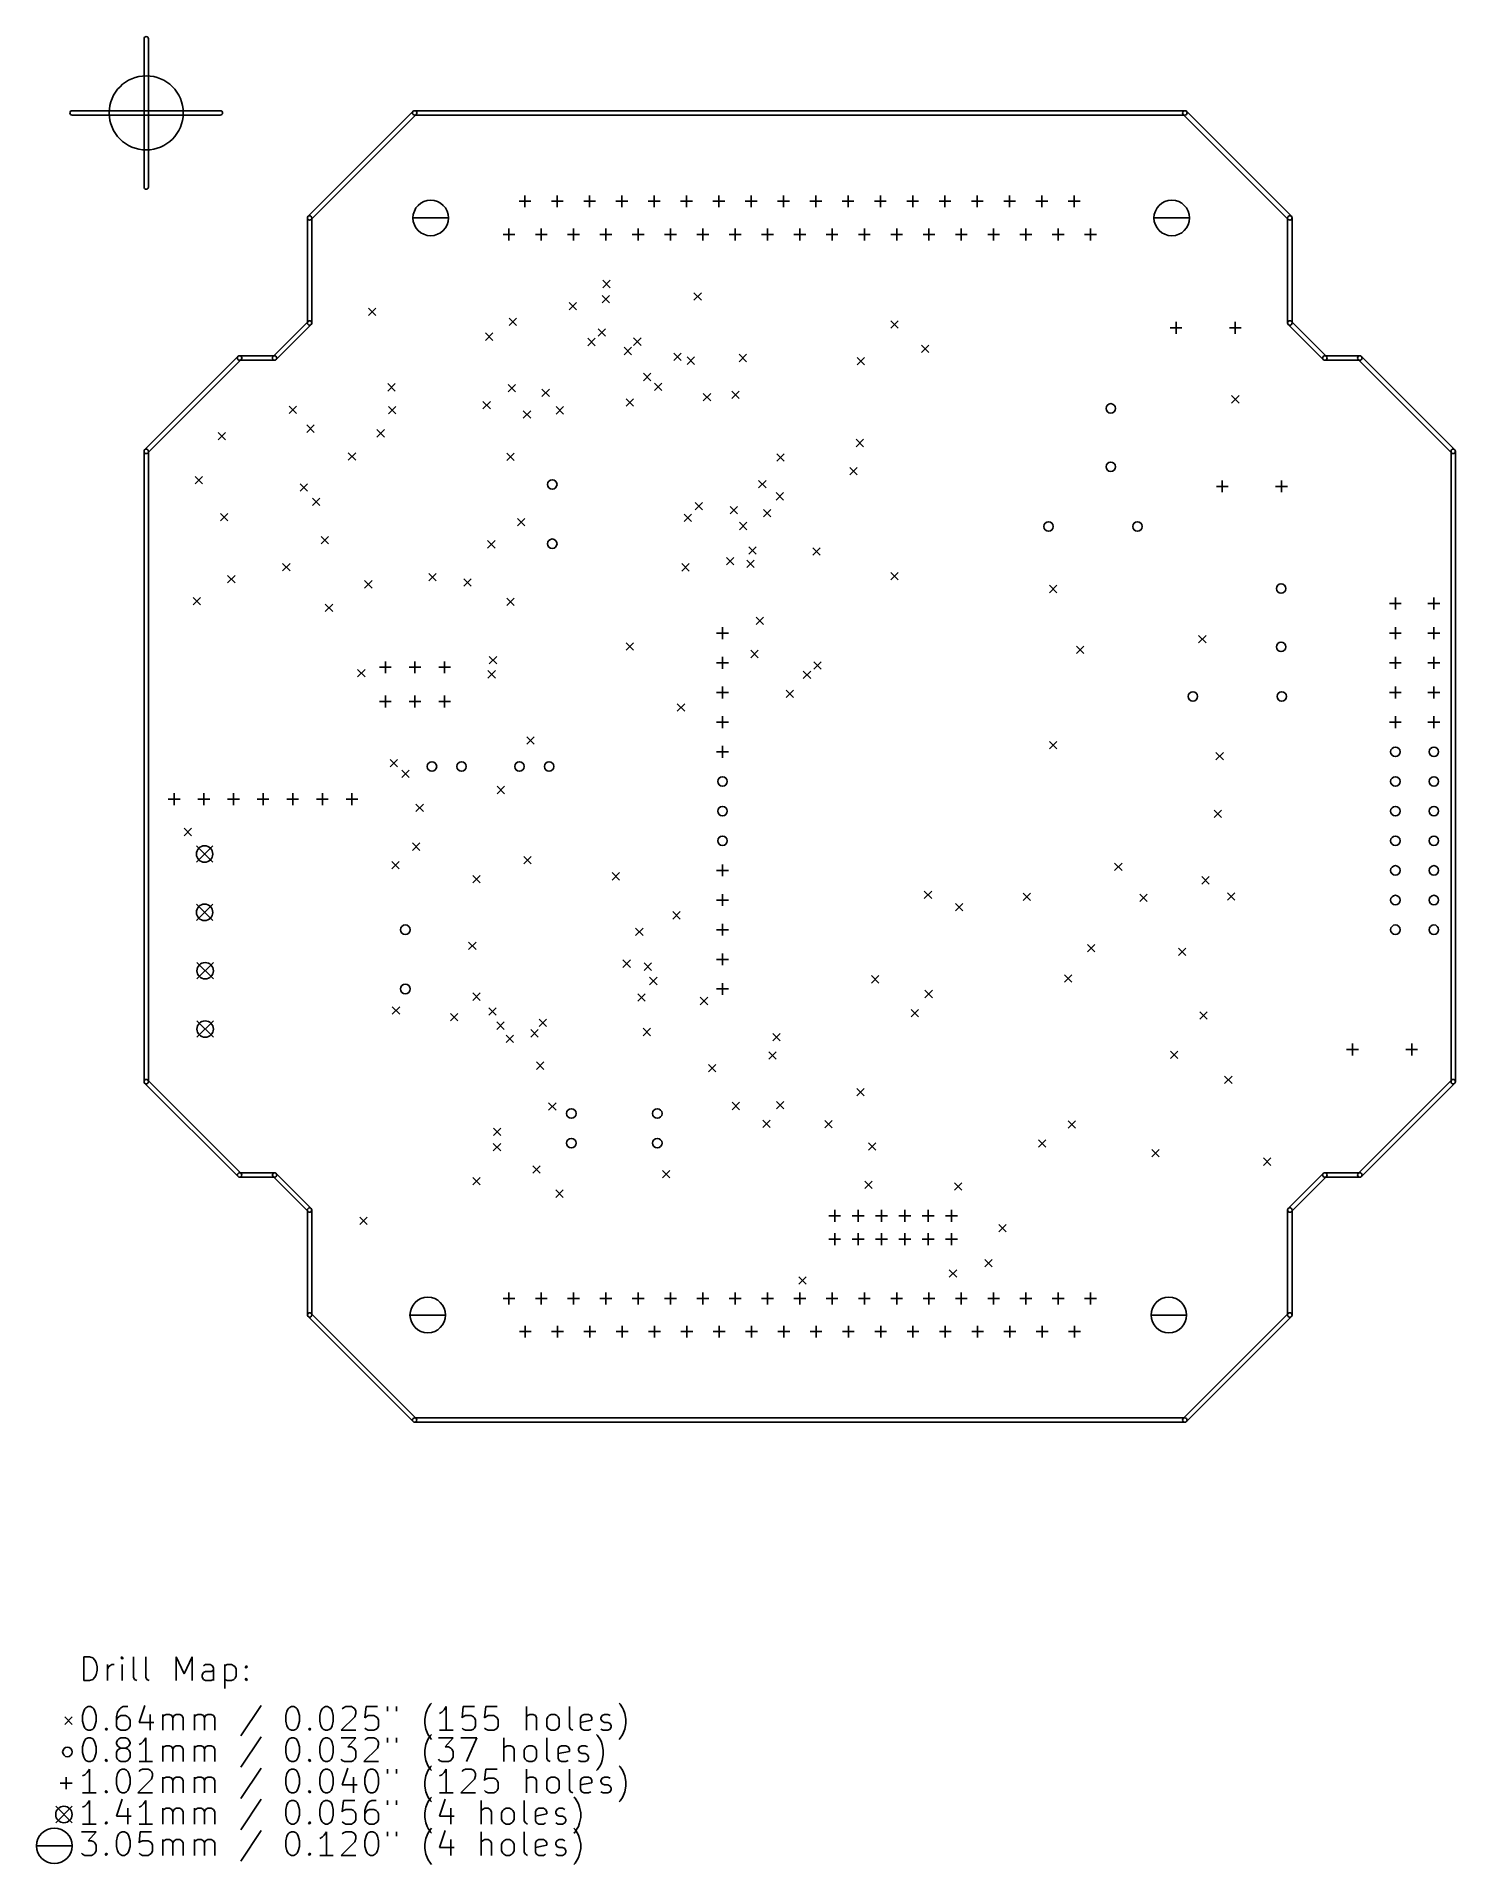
# Model space of a CAD drawing. Extents: x 30158 to 78027, y 7839 to 69497.
import ezdxf

# ---------------------------------------------------------------- set-up
doc = ezdxf.new("R2010")
doc.units = 0
doc.layers.add('BLACK', color=1, linetype='CONTINUOUS')

msp = doc.modelspace()

# ---------------------------------------------------------------- linework, layer by layer
at = {"layer": 'BLACK'}
for p, q in [((33783, 64422), (33783, 69422)), ((33933, 64422), (33933, 69422)), ((31358, 66997), (36358, 66997)), ((31358, 66847), (36358, 66847)), ((39317, 63433), (42859, 66975)), ((39423, 63327), (42965, 66869)), ((42913, 66997), (68897, 66997)), ((42913, 66847), (68897, 66847)), ((68845, 66869), (72387, 63327)), ((68951, 66975), (72493, 63433)), ((46636, 64139), (46636, 63739)), ((47726, 64139), (47726, 63739)), ((48816, 64139), (48816, 63739)), ((49906, 64139), (49906, 63739)), ((50996, 64139), (50996, 63739)), ((52086, 64139), (52086, 63739)), ((53176, 64139), (53176, 63739)), ((54266, 64139), (54266, 63739)), ((55356, 64139), (55356, 63739)), ((56446, 64139), (56446, 63739)), ((57536, 64139), (57536, 63739)), ((58626, 64139), (58626, 63739)), ((59716, 64139), (59716, 63739)), ((60806, 64139), (60806, 63739)), ((61896, 64139), (61896, 63739)), ((62986, 64139), (62986, 63739)), ((64076, 64139), (64076, 63739)), ((65166, 64139), (65166, 63739)), ((46836, 63939), (46436, 63939)), ((47926, 63939), (47526, 63939)), ((49016, 63939), (48616, 63939)), ((50106, 63939), (49706, 63939)), ((51196, 63939), (50796, 63939)), ((52286, 63939), (51886, 63939)), ((53376, 63939), (52976, 63939)), ((54466, 63939), (54066, 63939)), ((55556, 63939), (55156, 63939)), ((56646, 63939), (56246, 63939)), ((57736, 63939), (57336, 63939)), ((58826, 63939), (58426, 63939)), ((59916, 63939), (59516, 63939)), ((61006, 63939), (60606, 63939)), ((62096, 63939), (61696, 63939)), ((63186, 63939), (62786, 63939)), ((64276, 63939), (63876, 63939)), ((65366, 63939), (64966, 63939)), ((39295, 59835), (39295, 63379)), ((39445, 59835), (39445, 63379)), ((42856, 63379), (44056, 63379)), ((46096, 63019), (46096, 62619)), ((47186, 63019), (47186, 62619)), ((48276, 63019), (48276, 62619)), ((49366, 63019), (49366, 62619)), ((50456, 63019), (50456, 62619)), ((51546, 63019), (51546, 62619)), ((52636, 63019), (52636, 62619)), ((53726, 63019), (53726, 62619)), ((54816, 63019), (54816, 62619)), ((55906, 63019), (55906, 62619)), ((56996, 63019), (56996, 62619)), ((58086, 63019), (58086, 62619)), ((59176, 63019), (59176, 62619)), ((60266, 63019), (60266, 62619)), ((61356, 63019), (61356, 62619)), ((62446, 63019), (62446, 62619)), ((63536, 63019), (63536, 62619)), ((64626, 63019), (64626, 62619)), ((65716, 63019), (65716, 62619)), ((67856, 63379), (69056, 63379)), ((72366, 59835), (72366, 63379)), ((72516, 59835), (72516, 63379)), ((46296, 62819), (45896, 62819)), ((47386, 62819), (46986, 62819)), ((48476, 62819), (48076, 62819)), ((49566, 62819), (49166, 62819)), ((50656, 62819), (50256, 62819)), ((51746, 62819), (51346, 62819)), ((52836, 62819), (52436, 62819)), ((53926, 62819), (53526, 62819)), ((55016, 62819), (54616, 62819)), ((56106, 62819), (55706, 62819)), ((57196, 62819), (56796, 62819)), ((58286, 62819), (57886, 62819)), ((59376, 62819), (58976, 62819)), ((60466, 62819), (60066, 62819)), ((61556, 62819), (61156, 62819)), ((62646, 62819), (62246, 62819)), ((63736, 62819), (63336, 62819)), ((64826, 62819), (64426, 62819)), ((65916, 62819), (65516, 62819)), ((49261, 61275), (49511, 61025)), ((49511, 61275), (49261, 61025)), ((48125, 60527), (48375, 60277)), ((48375, 60527), (48125, 60277)), ((49243, 60768), (49493, 60518)), ((49493, 60768), (49243, 60518)), ((52338, 60856), (52588, 60606)), ((52588, 60856), (52338, 60606)), ((38136, 58708), (39316, 59888)), ((41352, 60335), (41602, 60085)), ((41602, 60335), (41352, 60085)), ((46097, 59995), (46347, 59745)), ((46347, 59995), (46097, 59745)), ((58975, 59906), (59225, 59656)), ((59225, 59906), (58975, 59656)), ((68600, 59870), (68600, 59470)), ((70600, 59870), (70600, 59470)), ((72494, 59888), (73674, 58708)), ((38242, 58602), (39422, 59782)), ((45303, 59498), (45553, 59248)), ((45553, 59498), (45303, 59248)), ((48759, 59320), (49009, 59070)), ((49009, 59320), (48759, 59070)), ((49103, 59636), (49353, 59386)), ((49353, 59636), (49103, 59386)), ((50302, 59330), (50552, 59080)), ((50552, 59330), (50302, 59080)), ((68800, 59670), (68400, 59670)), ((70800, 59670), (70400, 59670)), ((72388, 59782), (73568, 58602)), ((33805, 55559), (36953, 58707)), ((33911, 55453), (37059, 58601)), ((37007, 58729), (38189, 58729)), ((37007, 58579), (38189, 58579)), ((49978, 59014), (50228, 58764)), ((50228, 59014), (49978, 58764)), ((51654, 58822), (51904, 58572)), ((51904, 58822), (51654, 58572)), ((52104, 58690), (52354, 58440)), ((52354, 58690), (52104, 58440)), ((53858, 58779), (54108, 58529)), ((54108, 58779), (53858, 58529)), ((57838, 58674), (58088, 58424)), ((58088, 58674), (57838, 58424)), ((60011, 59085), (60261, 58835)), ((60261, 59085), (60011, 58835)), ((73622, 58729), (74802, 58729)), ((73622, 58579), (74802, 58579)), ((74750, 58601), (77898, 55453)), ((74856, 58707), (78004, 55559)), ((50632, 58139), (50882, 57889)), ((50882, 58139), (50632, 57889)), ((42008, 57789), (42258, 57539)), ((42258, 57789), (42008, 57539)), ((46066, 57759), (46316, 57509)), ((46316, 57759), (46066, 57509)), ((47208, 57602), (47458, 57352)), ((47458, 57602), (47208, 57352)), ((51004, 57803), (51254, 57553)), ((51254, 57803), (51004, 57553)), ((52653, 57458), (52903, 57208)), ((52903, 57458), (52653, 57208)), ((53611, 57534), (53861, 57284)), ((53861, 57534), (53611, 57284)), ((70475, 57385), (70725, 57135)), ((70725, 57385), (70475, 57135)), ((38683, 57031), (38933, 56781)), ((38933, 57031), (38683, 56781)), ((42029, 57022), (42279, 56772)), ((42279, 57022), (42029, 56772)), ((45219, 57186), (45469, 56936)), ((45469, 57186), (45219, 56936)), ((46578, 56869), (46828, 56619)), ((46828, 56869), (46578, 56619)), ((47684, 57014), (47934, 56764)), ((47934, 57014), (47684, 56764)), ((50045, 57282), (50295, 57032)), ((50295, 57282), (50045, 57032)), ((36282, 56143), (36532, 55893)), ((36532, 56143), (36282, 55893)), ((39275, 56395), (39525, 56145)), ((39525, 56395), (39275, 56145)), ((41642, 56238), (41892, 55988)), ((41892, 56238), (41642, 55988)), ((33783, 34245), (33783, 55505)), ((33933, 34245), (33933, 55505)), ((57810, 55912), (58060, 55662)), ((58060, 55912), (57810, 55662)), ((77877, 34245), (77877, 55505)), ((78027, 34245), (78027, 55505)), ((40675, 55456), (40925, 55206)), ((40925, 55456), (40675, 55206)), ((46025, 55445), (46275, 55195)), ((46275, 55445), (46025, 55195)), ((55132, 55419), (55382, 55169)), ((55382, 55419), (55132, 55169)), ((57594, 54958), (57844, 54708)), ((57844, 54958), (57594, 54708)), ((35505, 54662), (35755, 54412)), ((35755, 54662), (35505, 54412)), ((39050, 54408), (39300, 54158)), ((39300, 54408), (39050, 54158)), ((54518, 54523), (54768, 54273)), ((54768, 54523), (54518, 54273)), ((70361, 54324), (69961, 54324)), ((70161, 54524), (70161, 54124)), ((72361, 54324), (71961, 54324)), ((72161, 54524), (72161, 54124)), ((39468, 53929), (39718, 53679)), ((39718, 53929), (39468, 53679)), ((52375, 53785), (52625, 53535)), ((52625, 53785), (52375, 53535)), ((53556, 53648), (53806, 53398)), ((53806, 53648), (53556, 53398)), ((55111, 54114), (55361, 53864)), ((55361, 54114), (55111, 53864)), ((36366, 53413), (36616, 53163)), ((36616, 53413), (36366, 53163)), ((46380, 53245), (46630, 52995)), ((46630, 53245), (46380, 52995)), ((52003, 53387), (52253, 53137)), ((52253, 53387), (52003, 53137)), ((53874, 53112), (54124, 52862)), ((54124, 53112), (53874, 52862)), ((54678, 53543), (54928, 53293)), ((54928, 53543), (54678, 53293)), ((39763, 52631), (40013, 52381)), ((40013, 52631), (39763, 52381)), ((45375, 52495), (45625, 52245)), ((45625, 52495), (45375, 52245)), ((53435, 51927), (53685, 51677)), ((53685, 51927), (53435, 51677)), ((54118, 51833), (54368, 51583)), ((54368, 51833), (54118, 51583)), ((54184, 52289), (54434, 52039)), ((54434, 52289), (54184, 52039)), ((56347, 52249), (56597, 51999)), ((56597, 52249), (56347, 51999)), ((36604, 51318), (36854, 51068)), ((36854, 51318), (36604, 51068)), ((38459, 51723), (38709, 51473)), ((38709, 51723), (38459, 51473)), ((43392, 51385), (43642, 51135)), ((43642, 51385), (43392, 51135)), ((44570, 51203), (44820, 50953)), ((44820, 51203), (44570, 50953)), ((51927, 51719), (52177, 51469)), ((52177, 51719), (51927, 51469)), ((58975, 51421), (59225, 51171)), ((59225, 51421), (58975, 51171)), ((35443, 50579), (35693, 50329)), ((35693, 50579), (35443, 50329)), ((41225, 51145), (41475, 50895)), ((41475, 51145), (41225, 50895)), ((64332, 50988), (64582, 50738)), ((64582, 50988), (64332, 50738)), ((76000, 50570), (76000, 50170)), ((77300, 50570), (77300, 50170)), ((39899, 50351), (40149, 50101)), ((40149, 50351), (39899, 50101)), ((46025, 50558), (46275, 50308)), ((46275, 50558), (46025, 50308)), ((76200, 50370), (75800, 50370)), ((77500, 50370), (77100, 50370)), ((53500, 49370), (53100, 49370)), ((53300, 49570), (53300, 49170)), ((54434, 49911), (54684, 49661)), ((54684, 49911), (54434, 49661)), ((76200, 49370), (75800, 49370)), ((76000, 49570), (76000, 49170)), ((77500, 49370), (77100, 49370)), ((77300, 49570), (77300, 49170)), ((50045, 49049), (50295, 48799)), ((50295, 49049), (50045, 48799)), ((54255, 48794), (54505, 48544)), ((54505, 48794), (54255, 48544)), ((65238, 48936), (65488, 48686)), ((65488, 48936), (65238, 48686)), ((69363, 49296), (69613, 49046)), ((69613, 49296), (69363, 49046)), ((40989, 48149), (41239, 47899)), ((41239, 48149), (40989, 47899)), ((42125, 48220), (41725, 48220)), ((41925, 48420), (41925, 48020)), ((43125, 48220), (42725, 48220)), ((42925, 48420), (42925, 48020)), ((44125, 48220), (43725, 48220)), ((43925, 48420), (43925, 48020)), ((45388, 48108), (45638, 47858)), ((45638, 48108), (45388, 47858)), ((45433, 48590), (45683, 48340)), ((45683, 48590), (45433, 48340)), ((53500, 48370), (53100, 48370)), ((53300, 48570), (53300, 48170)), ((56383, 48410), (56633, 48160)), ((56633, 48410), (56383, 48160)), ((76200, 48370), (75800, 48370)), ((76000, 48570), (76000, 48170)), ((77500, 48370), (77100, 48370)), ((77300, 48570), (77300, 48170)), ((53300, 47570), (53300, 47170)), ((56025, 48091), (56275, 47841)), ((56275, 48091), (56025, 47841)), ((76000, 47570), (76000, 47170)), ((77300, 47570), (77300, 47170)), ((42125, 47070), (41725, 47070)), ((41925, 47270), (41925, 46870)), ((43125, 47070), (42725, 47070)), ((42925, 47270), (42925, 46870)), ((44125, 47070), (43725, 47070)), ((43925, 47270), (43925, 46870)), ((51775, 46994), (52025, 46744)), ((52025, 46994), (51775, 46744)), ((53500, 47370), (53100, 47370)), ((55448, 47455), (55698, 47205)), ((55698, 47455), (55448, 47205)), ((76200, 47370), (75800, 47370)), ((77500, 47370), (77100, 47370)), ((53500, 46370), (53100, 46370)), ((53300, 46570), (53300, 46170)), ((76200, 46370), (75800, 46370)), ((76000, 46570), (76000, 46170)), ((77500, 46370), (77100, 46370)), ((77300, 46570), (77300, 46170)), ((46693, 45874), (46943, 45624)), ((46943, 45874), (46693, 45624)), ((64332, 45720), (64582, 45470)), ((64582, 45720), (64332, 45470)), ((42084, 45108), (42334, 44858)), ((42334, 45108), (42084, 44858)), ((53500, 45370), (53100, 45370)), ((53300, 45570), (53300, 45170)), ((69948, 45348), (70198, 45098)), ((70198, 45348), (69948, 45098)), ((42476, 44756), (42726, 44506)), ((42726, 44756), (42476, 44506)), ((34800, 43970), (34800, 43570)), ((35800, 43970), (35800, 43570)), ((36800, 43970), (36800, 43570)), ((37800, 43970), (37800, 43570)), ((38800, 43970), (38800, 43570)), ((39800, 43970), (39800, 43570)), ((40800, 43970), (40800, 43570)), ((45694, 44207), (45944, 43957)), ((45944, 44207), (45694, 43957)), ((35000, 43770), (34600, 43770)), ((36000, 43770), (35600, 43770)), ((37000, 43770), (36600, 43770)), ((38000, 43770), (37600, 43770)), ((39000, 43770), (38600, 43770)), ((40000, 43770), (39600, 43770)), ((41000, 43770), (40600, 43770)), ((42957, 43608), (43207, 43358)), ((43207, 43608), (42957, 43358)), ((69885, 43405), (70135, 43155)), ((70135, 43405), (69885, 43155)), ((35135, 42790), (35385, 42540)), ((35385, 42790), (35135, 42540)), ((35550, 42199), (36104, 41645)), ((36104, 42199), (35550, 41645)), ((42842, 42295), (43092, 42045)), ((43092, 42295), (42842, 42045)), ((42146, 41674), (42396, 41424)), ((42396, 41674), (42146, 41424)), ((46592, 41844), (46842, 41594)), ((46842, 41844), (46592, 41594)), ((53500, 41370), (53100, 41370)), ((53300, 41570), (53300, 41170)), ((66529, 41614), (66779, 41364)), ((66779, 41614), (66529, 41364)), ((44875, 41195), (45125, 40945)), ((45125, 41195), (44875, 40945)), ((49575, 41295), (49825, 41045)), ((49825, 41295), (49575, 41045)), ((69467, 41161), (69717, 40911)), ((69717, 41161), (69467, 40911)), ((35550, 40231), (36104, 39677)), ((36104, 40231), (35550, 39677)), ((53500, 40370), (53100, 40370)), ((53300, 40570), (53300, 40170)), ((60108, 40668), (60358, 40418)), ((60358, 40668), (60108, 40418)), ((61158, 40255), (61408, 40005)), ((61408, 40255), (61158, 40005)), ((63446, 40603), (63696, 40353)), ((63696, 40603), (63446, 40353)), ((67375, 40571), (67625, 40321)), ((67625, 40571), (67375, 40321)), ((70339, 40614), (70589, 40364)), ((70589, 40614), (70339, 40364)), ((51623, 39980), (51873, 39730)), ((51873, 39980), (51623, 39730)), ((53300, 39570), (53300, 39170)), ((44736, 38954), (44986, 38704)), ((44986, 38954), (44736, 38704)), ((50369, 39420), (50619, 39170)), ((50619, 39420), (50369, 39170)), ((53500, 39370), (53100, 39370)), ((65613, 38870), (65863, 38620)), ((65863, 38870), (65613, 38620)), ((35569, 38262), (36123, 37708)), ((36123, 38262), (35569, 37708)), ((49941, 38348), (50191, 38098)), ((50191, 38348), (49941, 38098)), ((50652, 38247), (50902, 37997)), ((50902, 38247), (50652, 37997)), ((53500, 38370), (53100, 38370)), ((53300, 38570), (53300, 38170)), ((68686, 38744), (68936, 38494)), ((68936, 38744), (68686, 38494)), ((50842, 37764), (51092, 37514)), ((51092, 37764), (50842, 37514)), ((58325, 37820), (58575, 37570)), ((58575, 37820), (58325, 37570)), ((64838, 37847), (65088, 37597)), ((65088, 37847), (64838, 37597)), ((44872, 37235), (45122, 36985)), ((45122, 37235), (44872, 36985)), ((50440, 37204), (50690, 36954)), ((50690, 37204), (50440, 36954)), ((52550, 37090), (52800, 36840)), ((52800, 37090), (52550, 36840)), ((53500, 37370), (53100, 37370)), ((53300, 37570), (53300, 37170)), ((60131, 37326), (60381, 37076)), ((60381, 37326), (60131, 37076)), ((42159, 36772), (42409, 36522)), ((42409, 36772), (42159, 36522)), ((44125, 36545), (44375, 36295)), ((44375, 36545), (44125, 36295)), ((45414, 36736), (45664, 36486)), ((45664, 36736), (45414, 36486)), ((59662, 36681), (59912, 36431)), ((59912, 36681), (59662, 36431)), ((69404, 36600), (69654, 36350)), ((69654, 36600), (69404, 36350)), ((35569, 36294), (36123, 35740)), ((36123, 36294), (35569, 35740)), ((45685, 36257), (45935, 36007)), ((45935, 36257), (45685, 36007)), ((46001, 35815), (46251, 35565)), ((46251, 35815), (46001, 35565)), ((46835, 36000), (47085, 35750)), ((47085, 36000), (46835, 35750)), ((47114, 36356), (47364, 36106)), ((47364, 36356), (47114, 36106)), ((50625, 36045), (50875, 35795)), ((50875, 36045), (50625, 35795)), ((54997, 35870), (55247, 35620)), ((55247, 35870), (54997, 35620)), ((54864, 35249), (55114, 34999)), ((55114, 35249), (54864, 34999)), ((68413, 35270), (68663, 35020)), ((68663, 35270), (68413, 35020)), ((74751, 35327), (74351, 35327)), ((74551, 35527), (74551, 35127)), ((76751, 35327), (76351, 35327)), ((76551, 35527), (76551, 35127)), ((47025, 34908), (47275, 34658)), ((47275, 34908), (47025, 34658)), ((52826, 34823), (53076, 34573)), ((53076, 34823), (52826, 34573)), ((36955, 31042), (33805, 34192)), ((37061, 31148), (33911, 34298)), ((57829, 34014), (58079, 33764)), ((58079, 34014), (57829, 33764)), ((70240, 34433), (70490, 34183)), ((70490, 34433), (70240, 34183)), ((77898, 34298), (74750, 31150)), ((78004, 34192), (74856, 31044)), ((47434, 33529), (47684, 33279)), ((47684, 33529), (47434, 33279)), ((53625, 33547), (53875, 33297)), ((53875, 33547), (53625, 33297)), ((55124, 33575), (55374, 33325)), ((55374, 33575), (55124, 33325)), ((45570, 32679), (45820, 32429)), ((45820, 32679), (45570, 32429)), ((54660, 32942), (54910, 32692)), ((54910, 32942), (54660, 32692)), ((56747, 32932), (56997, 32682)), ((56997, 32932), (56747, 32682)), ((64961, 32921), (65211, 32671)), ((65211, 32921), (64961, 32671)), ((45568, 32155), (45818, 31905)), ((45818, 32155), (45568, 31905)), ((58220, 32183), (58470, 31933)), ((58470, 32183), (58220, 31933)), ((63961, 32279), (64211, 32029)), ((64211, 32279), (63961, 32029)), ((67782, 31959), (68032, 31709)), ((68032, 31959), (67782, 31709)), ((71548, 31671), (71798, 31421)), ((71798, 31671), (71548, 31421)), ((37008, 31170), (38188, 31170)), ((37008, 31020), (38188, 31020)), ((39316, 29862), (38136, 31042)), ((39422, 29968), (38242, 31148)), ((44875, 31011), (45125, 30761)), ((45125, 31011), (44875, 30761)), ((46896, 31406), (47146, 31156)), ((47146, 31406), (46896, 31156)), ((51270, 31250), (51520, 31000)), ((51520, 31250), (51270, 31000)), ((58100, 30887), (58350, 30637)), ((58350, 30887), (58100, 30637)), ((61122, 30831), (61372, 30581)), ((61372, 30831), (61122, 30581)), ((73568, 31149), (72388, 29969)), ((73674, 31043), (72494, 29863)), ((73622, 31171), (74802, 31171)), ((73622, 31021), (74802, 31021)), ((47678, 30590), (47928, 30340)), ((47928, 30590), (47678, 30340)), ((39295, 26372), (39295, 29914)), ((39445, 26372), (39445, 29914)), ((41059, 29670), (41309, 29420)), ((41309, 29670), (41059, 29420)), ((57286, 29718), (56886, 29718)), ((57086, 29918), (57086, 29518)), ((58074, 29718), (57674, 29718)), ((57874, 29918), (57874, 29518)), ((58861, 29718), (58461, 29718)), ((58661, 29918), (58661, 29518)), ((59649, 29718), (59249, 29718)), ((59449, 29918), (59449, 29518)), ((60436, 29718), (60036, 29718)), ((60236, 29918), (60236, 29518)), ((61224, 29718), (60824, 29718)), ((61024, 29918), (61024, 29518)), ((72366, 26371), (72366, 29915)), ((72516, 26371), (72516, 29915)), ((57086, 29130), (57086, 28730)), ((57874, 29130), (57874, 28730)), ((58661, 29130), (58661, 28730)), ((59449, 29130), (59449, 28730)), ((60236, 29130), (60236, 28730)), ((61024, 29130), (61024, 28730)), ((62624, 29426), (62874, 29176)), ((62874, 29426), (62624, 29176)), ((57286, 28930), (56886, 28930)), ((58074, 28930), (57674, 28930)), ((58861, 28930), (58461, 28930)), ((59649, 28930), (59249, 28930)), ((60436, 28930), (60036, 28930)), ((61224, 28930), (60824, 28930)), ((60952, 27894), (61202, 27644)), ((61202, 27894), (60952, 27644)), ((62153, 28247), (62403, 27997)), ((62403, 28247), (62153, 27997)), ((46096, 27131), (46096, 26731)), ((47186, 27131), (47186, 26731)), ((48276, 27131), (48276, 26731)), ((49366, 27131), (49366, 26731)), ((50456, 27131), (50456, 26731)), ((51546, 27131), (51546, 26731)), ((52636, 27131), (52636, 26731)), ((53726, 27131), (53726, 26731)), ((54816, 27131), (54816, 26731)), ((55875, 27658), (56125, 27408)), ((56125, 27658), (55875, 27408)), ((55906, 27131), (55906, 26731)), ((56996, 27131), (56996, 26731)), ((58086, 27131), (58086, 26731)), ((59176, 27131), (59176, 26731)), ((60266, 27131), (60266, 26731)), ((61356, 27131), (61356, 26731)), ((62446, 27131), (62446, 26731)), ((63536, 27131), (63536, 26731)), ((64626, 27131), (64626, 26731)), ((65716, 27131), (65716, 26731)), ((46296, 26931), (45896, 26931)), ((47386, 26931), (46986, 26931)), ((48476, 26931), (48076, 26931)), ((49566, 26931), (49166, 26931)), ((50656, 26931), (50256, 26931)), ((51746, 26931), (51346, 26931)), ((52836, 26931), (52436, 26931)), ((53926, 26931), (53526, 26931)), ((55016, 26931), (54616, 26931)), ((56106, 26931), (55706, 26931)), ((57196, 26931), (56796, 26931)), ((58286, 26931), (57886, 26931)), ((59376, 26931), (58976, 26931)), ((60466, 26931), (60066, 26931)), ((61556, 26931), (61156, 26931)), ((62646, 26931), (62246, 26931)), ((63736, 26931), (63336, 26931)), ((64826, 26931), (64426, 26931)), ((65916, 26931), (65516, 26931)), ((42859, 22776), (39317, 26318)), ((42965, 22882), (39423, 26424)), ((42756, 26371), (43956, 26371)), ((46646, 26011), (46646, 25611)), ((47736, 26011), (47736, 25611)), ((48826, 26011), (48826, 25611)), ((49916, 26011), (49916, 25611)), ((51006, 26011), (51006, 25611)), ((52096, 26011), (52096, 25611)), ((53186, 26011), (53186, 25611)), ((54276, 26011), (54276, 25611)), ((55366, 26011), (55366, 25611)), ((56456, 26011), (56456, 25611)), ((57546, 26011), (57546, 25611)), ((58636, 26011), (58636, 25611)), ((59726, 26011), (59726, 25611)), ((60816, 26011), (60816, 25611)), ((61906, 26011), (61906, 25611)), ((62996, 26011), (62996, 25611)), ((64086, 26011), (64086, 25611)), ((65176, 26011), (65176, 25611)), ((67756, 26371), (68956, 26371)), ((72387, 26424), (68845, 22882)), ((72493, 26318), (68951, 22776)), ((46846, 25811), (46446, 25811)), ((47936, 25811), (47536, 25811)), ((49026, 25811), (48626, 25811)), ((50116, 25811), (49716, 25811)), ((51206, 25811), (50806, 25811)), ((52296, 25811), (51896, 25811)), ((53386, 25811), (52986, 25811)), ((54476, 25811), (54076, 25811)), ((55566, 25811), (55166, 25811)), ((56656, 25811), (56256, 25811)), ((57746, 25811), (57346, 25811)), ((58836, 25811), (58436, 25811)), ((59926, 25811), (59526, 25811)), ((61016, 25811), (60616, 25811)), ((62106, 25811), (61706, 25811)), ((63196, 25811), (62796, 25811)), ((64286, 25811), (63886, 25811)), ((65376, 25811), (64976, 25811)), ((42913, 22903), (68897, 22903)), ((42913, 22753), (68897, 22753)), ((31748, 14044), (31748, 14844)), ((31748, 14844), (31939, 14844)), ((31939, 14844), (32053, 14806)), ((32053, 14806), (32129, 14730)), ((33043, 14844), (33005, 14806)), ((33005, 14806), (33043, 14768)), ((33082, 14806), (33043, 14844)), ((33043, 14844), (33043, 14768)), ((33043, 14768), (33082, 14806)), ((33424, 14158), (33424, 14844)), ((33843, 14158), (33843, 14844)), ((34872, 14044), (34872, 14844)), ((34872, 14844), (35139, 14273)), ((35139, 14273), (35406, 14844)), ((35406, 14844), (35406, 14044)), ((32129, 14730), (32168, 14654)), ((32168, 14235), (32129, 14158)), ((32168, 14654), (32206, 14501)), ((32206, 14387), (32168, 14235)), ((32206, 14501), (32206, 14387)), ((32548, 14044), (32548, 14578)), ((32548, 14425), (32587, 14501)), ((32587, 14501), (32625, 14539)), ((32625, 14539), (32701, 14578)), ((32701, 14578), (32777, 14578)), ((33043, 14044), (33043, 14578)), ((35748, 14235), (35786, 14311)), ((35748, 14158), (35748, 14235)), ((35863, 14578), (35786, 14539)), ((35786, 14311), (35863, 14349)), ((36015, 14578), (35863, 14578)), ((35863, 14349), (36053, 14349)), ((36091, 14539), (36015, 14578)), ((36053, 14349), (36129, 14387)), ((36129, 14463), (36091, 14539)), ((36129, 14044), (36129, 14463)), ((36510, 14578), (36510, 13778)), ((36510, 14539), (36587, 14578)), ((36587, 14578), (36739, 14578)), ((36739, 14578), (36815, 14539)), ((36815, 14539), (36853, 14501)), ((36853, 14501), (36891, 14425)), ((36891, 14197), (36853, 14120)), ((36891, 14425), (36891, 14197)), ((37196, 14501), (37234, 14539)), ((37234, 14463), (37196, 14501)), ((37234, 14539), (37273, 14501)), ((37234, 14539), (37234, 14463)), ((37273, 14501), (37234, 14463)), ((31939, 14044), (31748, 14044)), ((32053, 14082), (31939, 14044)), ((32129, 14158), (32053, 14082)), ((33463, 14082), (33424, 14158)), ((33539, 14044), (33463, 14082)), ((33882, 14082), (33843, 14158)), ((33958, 14044), (33882, 14082)), ((35786, 14082), (35748, 14158)), ((35863, 14044), (35786, 14082)), ((36053, 14044), (35863, 14044)), ((36129, 14082), (36053, 14044)), ((36587, 14044), (36510, 14082)), ((36739, 14044), (36587, 14044)), ((36815, 14082), (36739, 14044)), ((36853, 14120), (36815, 14082)), ((37196, 14082), (37234, 14120)), ((37234, 14044), (37196, 14082)), ((37234, 14120), (37273, 14082)), ((37234, 14120), (37234, 14044)), ((37273, 14082), (37234, 14044)), ((31710, 12859), (31748, 13012)), ((31748, 13012), (31787, 13088)), ((31787, 13088), (31825, 13126)), ((31825, 13126), (31901, 13164)), ((31901, 13164), (31977, 13164)), ((31977, 13164), (32053, 13126)), ((32053, 13126), (32091, 13088)), ((32091, 13088), (32129, 13012)), ((32129, 13012), (32168, 12859)), ((32891, 12974), (32853, 12821)), ((32968, 13088), (32891, 12974)), ((33006, 13126), (32968, 13088)), ((33082, 13164), (33006, 13126)), ((33234, 13164), (33082, 13164)), ((33806, 13202), (33615, 12631)), ((37731, 13202), (37045, 12174)), ((38569, 12859), (38607, 13012)), ((38607, 13012), (38646, 13088)), ((38646, 13088), (38684, 13126)), ((38684, 13126), (38760, 13164)), ((38760, 13164), (38836, 13164)), ((38836, 13164), (38912, 13126)), ((38912, 13126), (38950, 13088)), ((38950, 13088), (38988, 13012)), ((38988, 13012), (39027, 12859)), ((39712, 12859), (39750, 13012)), ((39750, 13012), (39789, 13088)), ((39789, 13088), (39827, 13126)), ((39827, 13126), (39903, 13164)), ((39903, 13164), (39979, 13164)), ((39979, 13164), (40055, 13126)), ((40055, 13126), (40093, 13088)), ((40093, 13088), (40131, 13012)), ((40131, 13012), (40170, 12859)), ((40474, 13088), (40512, 13126)), ((40512, 13126), (40589, 13164)), ((40589, 13164), (40779, 13164)), ((40779, 13164), (40855, 13126)), ((40855, 13126), (40893, 13088)), ((40893, 13088), (40932, 13012)), ((40932, 13012), (40932, 12936)), ((41274, 13164), (41236, 12783)), ((41655, 13164), (41274, 13164)), ((41998, 13164), (41998, 13012)), ((42303, 13164), (42303, 13012)), ((43295, 12936), (43333, 13050)), ((43333, 13050), (43371, 13126)), ((43371, 13126), (43447, 13240)), ((43447, 13240), (43485, 13278)), ((43828, 12974), (43751, 12936)), ((43904, 13050), (43828, 12974)), ((43980, 13164), (43904, 13050)), ((43980, 12364), (43980, 13164)), ((44551, 13164), (44513, 12783)), ((44932, 13164), (44551, 13164)), ((45313, 13164), (45275, 12783)), ((45694, 13164), (45313, 13164)), ((46685, 12364), (46685, 13164)), ((48133, 12478), (48133, 13164)), ((49848, 13240), (49810, 13278)), ((49925, 13126), (49848, 13240)), ((49963, 13050), (49925, 13126)), ((50001, 12936), (49963, 13050)), ((31108, 12813), (31358, 12563)), ((31358, 12813), (31108, 12563)), ((31710, 12669), (31710, 12859)), ((31748, 12517), (31710, 12669)), ((31787, 12440), (31748, 12517)), ((31825, 12402), (31787, 12440)), ((31901, 12364), (31825, 12402)), ((31977, 12364), (31901, 12364)), ((32053, 12402), (31977, 12364)), ((32091, 12440), (32053, 12402)), ((32129, 12517), (32091, 12440)), ((32168, 12669), (32129, 12517)), ((32168, 12859), (32168, 12669)), ((32472, 12402), (32510, 12440)), ((32510, 12364), (32472, 12402)), ((32510, 12440), (32549, 12402)), ((32510, 12440), (32510, 12364)), ((32549, 12402), (32510, 12364)), ((32853, 12821), (32853, 12517)), ((32891, 12783), (32853, 12707)), ((32853, 12517), (32891, 12440)), ((32930, 12821), (32891, 12783)), ((32891, 12440), (32930, 12402)), ((33006, 12859), (32930, 12821)), ((32930, 12402), (33006, 12364)), ((33158, 12859), (33006, 12859)), ((33006, 12364), (33158, 12364)), ((33234, 12821), (33158, 12859)), ((33158, 12364), (33234, 12402)), ((33272, 12783), (33234, 12821)), ((33234, 12402), (33272, 12440)), ((33311, 12707), (33272, 12783)), ((33272, 12440), (33311, 12517)), ((33311, 12517), (33311, 12707)), ((33615, 12631), (34111, 12631)), ((33996, 12898), (33996, 12364)), ((34415, 12364), (34415, 12898)), ((34415, 12821), (34454, 12859)), ((34454, 12859), (34530, 12898)), ((34530, 12898), (34644, 12898)), ((34644, 12898), (34720, 12859)), ((34720, 12859), (34758, 12783)), ((34758, 12783), (34796, 12859)), ((34758, 12783), (34758, 12364)), ((34796, 12859), (34873, 12898)), ((34873, 12898), (34987, 12898)), ((34987, 12898), (35063, 12859)), ((35063, 12859), (35101, 12783)), ((35101, 12783), (35101, 12364)), ((35482, 12364), (35482, 12898)), ((35482, 12821), (35521, 12859)), ((35521, 12859), (35597, 12898)), ((35597, 12898), (35711, 12898)), ((35711, 12898), (35787, 12859)), ((35787, 12859), (35825, 12783)), ((35825, 12783), (35863, 12859)), ((35825, 12783), (35825, 12364)), ((35863, 12859), (35940, 12898)), ((35940, 12898), (36054, 12898)), ((36054, 12898), (36130, 12859)), ((36130, 12859), (36168, 12783)), ((36168, 12783), (36168, 12364)), ((38569, 12669), (38569, 12859)), ((38607, 12517), (38569, 12669)), ((38646, 12440), (38607, 12517)), ((38684, 12402), (38646, 12440)), ((38760, 12364), (38684, 12402)), ((38836, 12364), (38760, 12364)), ((38912, 12402), (38836, 12364)), ((38950, 12440), (38912, 12402)), ((38988, 12517), (38950, 12440)), ((39027, 12669), (38988, 12517)), ((39027, 12859), (39027, 12669)), ((39331, 12402), (39369, 12440)), ((39369, 12364), (39331, 12402)), ((39369, 12440), (39408, 12402)), ((39369, 12440), (39369, 12364)), ((39408, 12402), (39369, 12364)), ((39712, 12669), (39712, 12859)), ((39750, 12517), (39712, 12669)), ((39789, 12440), (39750, 12517)), ((39827, 12402), (39789, 12440)), ((39903, 12364), (39827, 12402)), ((39979, 12364), (39903, 12364)), ((40055, 12402), (39979, 12364)), ((40093, 12440), (40055, 12402)), ((40131, 12517), (40093, 12440)), ((40170, 12669), (40131, 12517)), ((40170, 12859), (40170, 12669)), ((40893, 12821), (40436, 12364)), ((40436, 12364), (40932, 12364)), ((40932, 12936), (40893, 12821)), ((41236, 12783), (41274, 12821)), ((41274, 12402), (41236, 12440)), ((41274, 12821), (41351, 12859)), ((41351, 12364), (41274, 12402)), ((41351, 12859), (41541, 12859)), ((41541, 12364), (41351, 12364)), ((41541, 12859), (41617, 12821)), ((41617, 12402), (41541, 12364)), ((41617, 12821), (41655, 12783)), ((41655, 12440), (41617, 12402)), ((41655, 12783), (41694, 12707)), ((41694, 12517), (41655, 12440)), ((41694, 12707), (41694, 12517)), ((43256, 12745), (43295, 12936)), ((43256, 12593), (43256, 12745)), ((43295, 12402), (43256, 12593)), ((43333, 12288), (43295, 12402)), ((44209, 12364), (43751, 12364)), ((44513, 12783), (44551, 12821)), ((44551, 12402), (44513, 12440)), ((44551, 12821), (44628, 12859)), ((44628, 12364), (44551, 12402)), ((44628, 12859), (44818, 12859)), ((44818, 12364), (44628, 12364)), ((44818, 12859), (44894, 12821)), ((44894, 12402), (44818, 12364)), ((44894, 12821), (44932, 12783)), ((44932, 12440), (44894, 12402)), ((44932, 12783), (44971, 12707)), ((44971, 12517), (44932, 12440)), ((44971, 12707), (44971, 12517)), ((45275, 12783), (45313, 12821)), ((45313, 12402), (45275, 12440)), ((45313, 12821), (45390, 12859)), ((45390, 12364), (45313, 12402)), ((45390, 12859), (45580, 12859)), ((45580, 12364), (45390, 12364)), ((45580, 12859), (45656, 12821)), ((45656, 12402), (45580, 12364)), ((45656, 12821), (45694, 12783)), ((45694, 12440), (45656, 12402)), ((45694, 12783), (45733, 12707)), ((45733, 12517), (45694, 12440)), ((45733, 12707), (45733, 12517)), ((46724, 12859), (46685, 12821)), ((46800, 12898), (46724, 12859)), ((46914, 12898), (46800, 12898)), ((46990, 12859), (46914, 12898)), ((47028, 12783), (46990, 12859)), ((47028, 12364), (47028, 12783)), ((47371, 12745), (47409, 12821)), ((47371, 12517), (47371, 12745)), ((47409, 12440), (47371, 12517)), ((47409, 12821), (47448, 12859)), ((47448, 12402), (47409, 12440)), ((47448, 12859), (47524, 12898)), ((47524, 12364), (47448, 12402)), ((47524, 12898), (47638, 12898)), ((47638, 12364), (47524, 12364)), ((47638, 12898), (47714, 12859)), ((47714, 12402), (47638, 12364)), ((47714, 12859), (47752, 12821)), ((47752, 12440), (47714, 12402)), ((47752, 12821), (47790, 12745)), ((47790, 12517), (47752, 12440)), ((47790, 12745), (47790, 12517)), ((48172, 12402), (48133, 12478)), ((48248, 12364), (48172, 12402)), ((48514, 12783), (48552, 12859)), ((48514, 12478), (48514, 12783)), ((48895, 12707), (48514, 12631)), ((48552, 12402), (48514, 12478)), ((48552, 12859), (48629, 12898)), ((48629, 12364), (48552, 12402)), ((48629, 12898), (48781, 12898)), ((48781, 12364), (48629, 12364)), ((48781, 12898), (48857, 12859)), ((48857, 12402), (48781, 12364)), ((48857, 12859), (48895, 12783)), ((48895, 12783), (48895, 12707)), ((49200, 12783), (49238, 12859)), ((49200, 12745), (49200, 12783)), ((49238, 12669), (49200, 12745)), ((49200, 12402), (49277, 12364)), ((49238, 12859), (49315, 12898)), ((49315, 12631), (49238, 12669)), ((49277, 12364), (49429, 12364)), ((49315, 12898), (49429, 12898)), ((49429, 12631), (49315, 12631)), ((49429, 12898), (49505, 12859)), ((49505, 12593), (49429, 12631)), ((49429, 12364), (49505, 12402)), ((49543, 12517), (49505, 12593)), ((49505, 12402), (49543, 12478)), ((49543, 12478), (49543, 12517)), ((49963, 12288), (50001, 12402)), ((50039, 12745), (50001, 12936)), ((50001, 12402), (50039, 12593)), ((50039, 12593), (50039, 12745)), ((31710, 11804), (31748, 11957)), ((31710, 11614), (31710, 11804)), ((31748, 11957), (31787, 12033)), ((31787, 12033), (31825, 12071)), ((31825, 12071), (31901, 12109)), ((31901, 12109), (31977, 12109)), ((31977, 12109), (32053, 12071)), ((32053, 12071), (32091, 12033)), ((32091, 12033), (32129, 11957)), ((32129, 11957), (32168, 11804)), ((32168, 11804), (32168, 11614)), ((32853, 11957), (32891, 12033)), ((32853, 11919), (32853, 11957)), ((32891, 11843), (32853, 11919)), ((32891, 12033), (32930, 12071)), ((32930, 11804), (32891, 11843)), ((32930, 11728), (32891, 11690)), ((32930, 12071), (33006, 12109)), ((33006, 11766), (32930, 11804)), ((33006, 11766), (32930, 11728)), ((33006, 12109), (33158, 12109)), ((33158, 11766), (33006, 11766)), ((33158, 12109), (33234, 12071)), ((33234, 11804), (33158, 11766)), ((33234, 11728), (33158, 11766)), ((33234, 12071), (33272, 12033)), ((33272, 11843), (33234, 11804)), ((33272, 11690), (33234, 11728)), ((33272, 12033), (33311, 11957)), ((33311, 11919), (33272, 11843)), ((33311, 11957), (33311, 11919)), ((33692, 11919), (33615, 11881)), ((33768, 11995), (33692, 11919)), ((33844, 12109), (33768, 11995)), ((33844, 11309), (33844, 12109)), ((34415, 11309), (34415, 11843)), ((34415, 11766), (34454, 11804)), ((34454, 11804), (34530, 11843)), ((34530, 11843), (34644, 11843)), ((34644, 11843), (34720, 11804)), ((34720, 11804), (34758, 11728)), ((34758, 11728), (34796, 11804)), ((34758, 11728), (34758, 11309)), ((34796, 11804), (34873, 11843)), ((34873, 11843), (34987, 11843)), ((34987, 11843), (35063, 11804)), ((35063, 11804), (35101, 11728)), ((35101, 11728), (35101, 11309)), ((35482, 11309), (35482, 11843)), ((35482, 11766), (35521, 11804)), ((35521, 11804), (35597, 11843)), ((35597, 11843), (35711, 11843)), ((35711, 11843), (35787, 11804)), ((35787, 11804), (35825, 11728)), ((35825, 11728), (35863, 11804)), ((35825, 11728), (35825, 11309)), ((35863, 11804), (35940, 11843)), ((35940, 11843), (36054, 11843)), ((36054, 11843), (36130, 11804)), ((36130, 11804), (36168, 11728)), ((36168, 11728), (36168, 11309)), ((37731, 12147), (37045, 11119)), ((38569, 11804), (38607, 11957)), ((38569, 11614), (38569, 11804)), ((38607, 11957), (38646, 12033)), ((38646, 12033), (38684, 12071)), ((38684, 12071), (38760, 12109)), ((38760, 12109), (38836, 12109)), ((38836, 12109), (38912, 12071)), ((38912, 12071), (38950, 12033)), ((38950, 12033), (38988, 11957)), ((38988, 11957), (39027, 11804)), ((39027, 11804), (39027, 11614)), ((39712, 11804), (39750, 11957)), ((39712, 11614), (39712, 11804)), ((39750, 11957), (39789, 12033)), ((39789, 12033), (39827, 12071)), ((39827, 12071), (39903, 12109)), ((39903, 12109), (39979, 12109)), ((39979, 12109), (40055, 12071)), ((40055, 12071), (40093, 12033)), ((40093, 12033), (40131, 11957)), ((40131, 11957), (40170, 11804)), ((40170, 11804), (40170, 11614)), ((40436, 12109), (40932, 12109)), ((40932, 12109), (40665, 11804)), ((40665, 11804), (40779, 11804)), ((40779, 11804), (40855, 11766)), ((40855, 11766), (40893, 11728)), ((40893, 11728), (40932, 11652)), ((41655, 11766), (41198, 11309)), ((41236, 12033), (41274, 12071)), ((41274, 12071), (41351, 12109)), ((41351, 12109), (41541, 12109)), ((41541, 12109), (41617, 12071)), ((41617, 12071), (41655, 12033)), ((41655, 12033), (41694, 11957)), ((41694, 11881), (41655, 11766)), ((41694, 11957), (41694, 11881)), ((41998, 12109), (41998, 11957)), ((42303, 12109), (42303, 11957)), ((43256, 11690), (43295, 11881)), ((43295, 11881), (43333, 11995)), ((43371, 12212), (43333, 12288)), ((43333, 11995), (43371, 12071)), ((43447, 12098), (43371, 12212)), ((43371, 12071), (43447, 12185)), ((43447, 12185), (43485, 12223)), ((43485, 12059), (43447, 12098)), ((43713, 12109), (44209, 12109)), ((44209, 12109), (43942, 11804)), ((43942, 11804), (44056, 11804)), ((44056, 11804), (44132, 11766)), ((44132, 11766), (44170, 11728)), ((44170, 11728), (44209, 11652)), ((44475, 12109), (45009, 12109)), ((45009, 12109), (44666, 11309)), ((45923, 11309), (45923, 12109)), ((45962, 11804), (45923, 11766)), ((46038, 11843), (45962, 11804)), ((46152, 11843), (46038, 11843)), ((46228, 11804), (46152, 11843)), ((46266, 11728), (46228, 11804)), ((46266, 11309), (46266, 11728)), ((46609, 11690), (46647, 11766)), ((46647, 11766), (46686, 11804)), ((46686, 11804), (46762, 11843)), ((46762, 11843), (46876, 11843)), ((46876, 11843), (46952, 11804)), ((46952, 11804), (46990, 11766)), ((46990, 11766), (47028, 11690)), ((47371, 11423), (47371, 12109)), ((47752, 11728), (47790, 11804)), ((47752, 11423), (47752, 11728)), ((47790, 11804), (47867, 11843)), ((47867, 11843), (48019, 11843)), ((48019, 11843), (48095, 11804)), ((48095, 11804), (48133, 11728)), ((48133, 11728), (48133, 11652)), ((48438, 11728), (48476, 11804)), ((48438, 11690), (48438, 11728)), ((48476, 11804), (48553, 11843)), ((48553, 11843), (48667, 11843)), ((48667, 11843), (48743, 11804)), ((49086, 12185), (49048, 12223)), ((49163, 12071), (49086, 12185)), ((49201, 11995), (49163, 12071)), ((49239, 11881), (49201, 11995)), ((49277, 11690), (49239, 11881)), ((49810, 12059), (49848, 12098)), ((49848, 12098), (49925, 12212)), ((49925, 12212), (49963, 12288)), ((31748, 11462), (31710, 11614)), ((31787, 11385), (31748, 11462)), ((31825, 11347), (31787, 11385)), ((31901, 11309), (31825, 11347)), ((31977, 11309), (31901, 11309)), ((32053, 11347), (31977, 11309)), ((32091, 11385), (32053, 11347)), ((32129, 11462), (32091, 11385)), ((32168, 11614), (32129, 11462)), ((32472, 11347), (32510, 11385)), ((32510, 11309), (32472, 11347)), ((32510, 11385), (32549, 11347)), ((32510, 11385), (32510, 11309)), ((32549, 11347), (32510, 11309)), ((32891, 11690), (32853, 11614)), ((32853, 11614), (32853, 11462)), ((32853, 11462), (32891, 11385)), ((32891, 11385), (32930, 11347)), ((32930, 11347), (33006, 11309)), ((33006, 11309), (33158, 11309)), ((33158, 11309), (33234, 11347)), ((33234, 11347), (33272, 11385)), ((33311, 11614), (33272, 11690)), ((33272, 11385), (33311, 11462)), ((33311, 11462), (33311, 11614)), ((34073, 11309), (33615, 11309)), ((38607, 11462), (38569, 11614)), ((38646, 11385), (38607, 11462)), ((38684, 11347), (38646, 11385)), ((38760, 11309), (38684, 11347)), ((38836, 11309), (38760, 11309)), ((38912, 11347), (38836, 11309)), ((38950, 11385), (38912, 11347)), ((38988, 11462), (38950, 11385)), ((39027, 11614), (38988, 11462)), ((39331, 11347), (39369, 11385)), ((39369, 11309), (39331, 11347)), ((39369, 11385), (39408, 11347)), ((39369, 11385), (39369, 11309)), ((39408, 11347), (39369, 11309)), ((39750, 11462), (39712, 11614)), ((39789, 11385), (39750, 11462)), ((39827, 11347), (39789, 11385)), ((39903, 11309), (39827, 11347)), ((39979, 11309), (39903, 11309)), ((40055, 11347), (39979, 11309)), ((40093, 11385), (40055, 11347)), ((40131, 11462), (40093, 11385)), ((40170, 11614), (40131, 11462)), ((40474, 11347), (40436, 11385)), ((40551, 11309), (40474, 11347)), ((40779, 11309), (40551, 11309)), ((40855, 11347), (40779, 11309)), ((40893, 11385), (40855, 11347)), ((40932, 11462), (40893, 11385)), ((40932, 11652), (40932, 11462)), ((41198, 11309), (41694, 11309)), ((43256, 11538), (43256, 11690)), ((43295, 11347), (43256, 11538)), ((43333, 11233), (43295, 11347)), ((43371, 11157), (43333, 11233)), ((43447, 11043), (43371, 11157)), ((43371, 11016), (43447, 11130)), ((43447, 11130), (43485, 11168)), ((43751, 11347), (43713, 11385)), ((43828, 11309), (43751, 11347)), ((44056, 11309), (43828, 11309)), ((44132, 11347), (44056, 11309)), ((44170, 11385), (44132, 11347)), ((44209, 11462), (44170, 11385)), ((44209, 11652), (44209, 11462)), ((46609, 11462), (46609, 11690)), ((46647, 11385), (46609, 11462)), ((46686, 11347), (46647, 11385)), ((46762, 11309), (46686, 11347)), ((46876, 11309), (46762, 11309)), ((46952, 11347), (46876, 11309)), ((46990, 11385), (46952, 11347)), ((47028, 11462), (46990, 11385)), ((47028, 11690), (47028, 11462)), ((47410, 11347), (47371, 11423)), ((47486, 11309), (47410, 11347)), ((48133, 11652), (47752, 11576)), ((47790, 11347), (47752, 11423)), ((47867, 11309), (47790, 11347)), ((48019, 11309), (47867, 11309)), ((48095, 11347), (48019, 11309)), ((48476, 11614), (48438, 11690)), ((48438, 11347), (48515, 11309)), ((48553, 11576), (48476, 11614)), ((48515, 11309), (48667, 11309)), ((48667, 11576), (48553, 11576)), ((48743, 11538), (48667, 11576)), ((48667, 11309), (48743, 11347)), ((48781, 11462), (48743, 11538)), ((48743, 11347), (48781, 11423)), ((48781, 11423), (48781, 11462)), ((49086, 11043), (49163, 11157)), ((49163, 11157), (49201, 11233)), ((49201, 11233), (49239, 11347)), ((49239, 11347), (49277, 11538)), ((49277, 11538), (49277, 11690)), ((49848, 11130), (49810, 11168)), ((49925, 11016), (49848, 11130)), ((31358, 10578), (30958, 10578)), ((31158, 10778), (31158, 10378)), ((31787, 10864), (31710, 10826)), ((31863, 10940), (31787, 10864)), ((31939, 11054), (31863, 10940)), ((31939, 10254), (31939, 11054)), ((32853, 10749), (32891, 10902)), ((32853, 10559), (32853, 10749)), ((32891, 10407), (32853, 10559)), ((32891, 10902), (32930, 10978)), ((32930, 10978), (32968, 11016)), ((32968, 11016), (33044, 11054)), ((33044, 11054), (33120, 11054)), ((33120, 11054), (33196, 11016)), ((33196, 11016), (33234, 10978)), ((33234, 10978), (33272, 10902)), ((33272, 10902), (33311, 10749)), ((33311, 10559), (33272, 10407)), ((33311, 10749), (33311, 10559)), ((34034, 10711), (33577, 10254)), ((33615, 10978), (33653, 11016)), ((33653, 11016), (33730, 11054)), ((33730, 11054), (33920, 11054)), ((33920, 11054), (33996, 11016)), ((33996, 11016), (34034, 10978)), ((34034, 10978), (34073, 10902)), ((34073, 10826), (34034, 10711)), ((34073, 10902), (34073, 10826)), ((34415, 10254), (34415, 10788)), ((34415, 10711), (34454, 10749)), ((34454, 10749), (34530, 10788)), ((34530, 10788), (34644, 10788)), ((34644, 10788), (34720, 10749)), ((34720, 10749), (34758, 10673)), ((34758, 10673), (34796, 10749)), ((34758, 10673), (34758, 10254)), ((34796, 10749), (34873, 10788)), ((34873, 10788), (34987, 10788)), ((34987, 10788), (35063, 10749)), ((35063, 10749), (35101, 10673)), ((35101, 10673), (35101, 10254)), ((35482, 10254), (35482, 10788)), ((35482, 10711), (35521, 10749)), ((35521, 10749), (35597, 10788)), ((35597, 10788), (35711, 10788)), ((35711, 10788), (35787, 10749)), ((35787, 10749), (35825, 10673)), ((35825, 10673), (35863, 10749)), ((35825, 10673), (35825, 10254)), ((35863, 10749), (35940, 10788)), ((35940, 10788), (36054, 10788)), ((36054, 10788), (36130, 10749)), ((36130, 10749), (36168, 10673)), ((36168, 10673), (36168, 10254)), ((37731, 11092), (37045, 10064)), ((38569, 10749), (38607, 10902)), ((38569, 10559), (38569, 10749)), ((38607, 10407), (38569, 10559)), ((38607, 10902), (38646, 10978)), ((38646, 10978), (38684, 11016)), ((38684, 11016), (38760, 11054)), ((38760, 11054), (38836, 11054)), ((38836, 11054), (38912, 11016)), ((38912, 11016), (38950, 10978)), ((38950, 10978), (38988, 10902)), ((38988, 10902), (39027, 10749)), ((39027, 10559), (38988, 10407)), ((39027, 10749), (39027, 10559)), ((39712, 10749), (39750, 10902)), ((39712, 10559), (39712, 10749)), ((39750, 10407), (39712, 10559)), ((39750, 10902), (39789, 10978)), ((39789, 10978), (39827, 11016)), ((39827, 11016), (39903, 11054)), ((39903, 11054), (39979, 11054)), ((39979, 11054), (40055, 11016)), ((40055, 11016), (40093, 10978)), ((40093, 10978), (40131, 10902)), ((40131, 10902), (40170, 10749)), ((40170, 10559), (40131, 10407)), ((40170, 10749), (40170, 10559)), ((40665, 11092), (40474, 10521)), ((40474, 10521), (40970, 10521)), ((40855, 10788), (40855, 10254)), ((41236, 10749), (41274, 10902)), ((41236, 10559), (41236, 10749)), ((41274, 10407), (41236, 10559)), ((41274, 10902), (41313, 10978)), ((41313, 10978), (41351, 11016)), ((41351, 11016), (41427, 11054)), ((41427, 11054), (41503, 11054)), ((41503, 11054), (41579, 11016)), ((41579, 11016), (41617, 10978)), ((41617, 10978), (41655, 10902)), ((41655, 10902), (41694, 10749)), ((41694, 10559), (41655, 10407)), ((41694, 10749), (41694, 10559)), ((41998, 11054), (41998, 10902)), ((42303, 11054), (42303, 10902)), ((43256, 10635), (43295, 10826)), ((43256, 10483), (43256, 10635)), ((43295, 10292), (43256, 10483)), ((43295, 10826), (43333, 10940)), ((43333, 10940), (43371, 11016)), ((43485, 11004), (43447, 11043)), ((43828, 10864), (43751, 10826)), ((43904, 10940), (43828, 10864)), ((43980, 11054), (43904, 10940)), ((43980, 10254), (43980, 11054)), ((44932, 10711), (44475, 10254)), ((44513, 10978), (44551, 11016)), ((44551, 11016), (44628, 11054)), ((44628, 11054), (44818, 11054)), ((44818, 11054), (44894, 11016)), ((44894, 11016), (44932, 10978)), ((44932, 10978), (44971, 10902)), ((44971, 10826), (44932, 10711)), ((44971, 10902), (44971, 10826)), ((45313, 11054), (45275, 10673)), ((45275, 10673), (45313, 10711)), ((45694, 11054), (45313, 11054)), ((45313, 10711), (45390, 10749)), ((45390, 10749), (45580, 10749)), ((45580, 10749), (45656, 10711)), ((45656, 10711), (45694, 10673)), ((45694, 10673), (45733, 10597)), ((45733, 10597), (45733, 10407)), ((46685, 10254), (46685, 11054)), ((46724, 10749), (46685, 10711)), ((46800, 10788), (46724, 10749)), ((46914, 10788), (46800, 10788)), ((46990, 10749), (46914, 10788)), ((47028, 10673), (46990, 10749)), ((47028, 10254), (47028, 10673)), ((47371, 10635), (47409, 10711)), ((47371, 10407), (47371, 10635)), ((47409, 10711), (47448, 10749)), ((47448, 10749), (47524, 10788)), ((47524, 10788), (47638, 10788)), ((47638, 10788), (47714, 10749)), ((47714, 10749), (47752, 10711)), ((47752, 10711), (47790, 10635)), ((47790, 10635), (47790, 10407)), ((48133, 10368), (48133, 11054)), ((48514, 10673), (48552, 10749)), ((48514, 10368), (48514, 10673)), ((48895, 10597), (48514, 10521)), ((48552, 10749), (48629, 10788)), ((48629, 10788), (48781, 10788)), ((48781, 10788), (48857, 10749)), ((48857, 10749), (48895, 10673)), ((48895, 10673), (48895, 10597)), ((49048, 11004), (49086, 11043)), ((49200, 10673), (49238, 10749)), ((49200, 10635), (49200, 10673)), ((49238, 10559), (49200, 10635)), ((49238, 10749), (49315, 10788)), ((49315, 10521), (49238, 10559)), ((49315, 10788), (49429, 10788)), ((49429, 10521), (49315, 10521)), ((49429, 10788), (49505, 10749)), ((49505, 10483), (49429, 10521)), ((49543, 10407), (49505, 10483)), ((49963, 10940), (49925, 11016)), ((50001, 10826), (49963, 10940)), ((50039, 10635), (50001, 10826)), ((50001, 10292), (50039, 10483)), ((50039, 10483), (50039, 10635)), ((32168, 10254), (31710, 10254)), ((31863, 9885), (31787, 9809)), ((31939, 9999), (31863, 9885)), ((31939, 9199), (31939, 9999)), ((32472, 10292), (32510, 10330)), ((32510, 10254), (32472, 10292)), ((32510, 10330), (32549, 10292)), ((32510, 10330), (32510, 10254)), ((32549, 10292), (32510, 10254)), ((33044, 10037), (32853, 9466)), ((32930, 10330), (32891, 10407)), ((32968, 10292), (32930, 10330)), ((33044, 10254), (32968, 10292)), ((33120, 10254), (33044, 10254)), ((33196, 10292), (33120, 10254)), ((33234, 10330), (33196, 10292)), ((33272, 10407), (33234, 10330)), ((33577, 10254), (34073, 10254)), ((33768, 9885), (33692, 9809)), ((33844, 9999), (33768, 9885)), ((33844, 9199), (33844, 9999)), ((37731, 10037), (37045, 9009)), ((38646, 10330), (38607, 10407)), ((38607, 9847), (38646, 9923)), ((38684, 10292), (38646, 10330)), ((38646, 9923), (38684, 9961)), ((38760, 10254), (38684, 10292)), ((38684, 9961), (38760, 9999)), ((38836, 10254), (38760, 10254)), ((38760, 9999), (38836, 9999)), ((38912, 10292), (38836, 10254)), ((38836, 9999), (38912, 9961)), ((38950, 10330), (38912, 10292)), ((38912, 9961), (38950, 9923)), ((38988, 10407), (38950, 10330)), ((38950, 9923), (38988, 9847)), ((39331, 10292), (39369, 10330)), ((39369, 10254), (39331, 10292)), ((39369, 10330), (39408, 10292)), ((39369, 10330), (39369, 10254)), ((39408, 10292), (39369, 10254)), ((39789, 10330), (39750, 10407)), ((39750, 9847), (39789, 9923)), ((39827, 10292), (39789, 10330)), ((39789, 9923), (39827, 9961)), ((39903, 10254), (39827, 10292)), ((39827, 9961), (39903, 9999)), ((39979, 10254), (39903, 10254)), ((39903, 9999), (39979, 9999)), ((40055, 10292), (39979, 10254)), ((39979, 9999), (40055, 9961)), ((40093, 10330), (40055, 10292)), ((40055, 9961), (40093, 9923)), ((40131, 10407), (40093, 10330)), ((40093, 9923), (40131, 9847)), ((40512, 9999), (40474, 9618)), ((40893, 9999), (40512, 9999)), ((41313, 10330), (41274, 10407)), ((41351, 9923), (41274, 9809)), ((41351, 10292), (41313, 10330)), ((41427, 10254), (41351, 10292)), ((41389, 9961), (41351, 9923)), ((41465, 9999), (41389, 9961)), ((41503, 10254), (41427, 10254)), ((41617, 9999), (41465, 9999)), ((41579, 10292), (41503, 10254)), ((41617, 10330), (41579, 10292)), ((41655, 10407), (41617, 10330)), ((41998, 9999), (41998, 9847)), ((42303, 9999), (42303, 9847)), ((43333, 10178), (43295, 10292)), ((43295, 9771), (43333, 9885)), ((43371, 10102), (43333, 10178)), ((43333, 9885), (43371, 9961)), ((43447, 9988), (43371, 10102)), ((43371, 9961), (43447, 10075)), ((43447, 10075), (43485, 10113)), ((43485, 9949), (43447, 9988)), ((44209, 10254), (43751, 10254)), ((43942, 10037), (43751, 9466)), ((44475, 10254), (44971, 10254)), ((45161, 9199), (45161, 9999)), ((45313, 10292), (45275, 10330)), ((45390, 10254), (45313, 10292)), ((45580, 10254), (45390, 10254)), ((45656, 10292), (45580, 10254)), ((45694, 10330), (45656, 10292)), ((45733, 10407), (45694, 10330)), ((46609, 9313), (46609, 9999)), ((47409, 10330), (47371, 10407)), ((47448, 10292), (47409, 10330)), ((47524, 10254), (47448, 10292)), ((47638, 10254), (47524, 10254)), ((47714, 10292), (47638, 10254)), ((47752, 10330), (47714, 10292)), ((47790, 10407), (47752, 10330)), ((48172, 10292), (48133, 10368)), ((48248, 10254), (48172, 10292)), ((48324, 10075), (48286, 10113)), ((48401, 9961), (48324, 10075)), ((48439, 9885), (48401, 9961)), ((48477, 9771), (48439, 9885)), ((48552, 10292), (48514, 10368)), ((48629, 10254), (48552, 10292)), ((48781, 10254), (48629, 10254)), ((48857, 10292), (48781, 10254)), ((49200, 10292), (49277, 10254)), ((49277, 10254), (49429, 10254)), ((49429, 10254), (49505, 10292)), ((49505, 10292), (49543, 10368)), ((49543, 10368), (49543, 10407)), ((49810, 9949), (49848, 9988)), ((49848, 9988), (49925, 10102)), ((49925, 10102), (49963, 10178)), ((49963, 10178), (50001, 10292)), ((30803, 9800), (31357, 9246)), ((31357, 9800), (30803, 9246)), ((31787, 9809), (31710, 9771)), ((32472, 9237), (32510, 9275)), ((32510, 9275), (32549, 9237)), ((32510, 9275), (32510, 9199)), ((32853, 9466), (33349, 9466)), ((33234, 9733), (33234, 9199)), ((33692, 9809), (33615, 9771)), ((34415, 9199), (34415, 9733)), ((34415, 9656), (34454, 9694)), ((34454, 9694), (34530, 9733)), ((34530, 9733), (34644, 9733)), ((34644, 9733), (34720, 9694)), ((34720, 9694), (34758, 9618)), ((34758, 9618), (34796, 9694)), ((34758, 9618), (34758, 9199)), ((34796, 9694), (34873, 9733)), ((34873, 9733), (34987, 9733)), ((34987, 9733), (35063, 9694)), ((35063, 9694), (35101, 9618)), ((35101, 9618), (35101, 9199)), ((35482, 9199), (35482, 9733)), ((35482, 9656), (35521, 9694)), ((35521, 9694), (35597, 9733)), ((35597, 9733), (35711, 9733)), ((35711, 9733), (35787, 9694)), ((35787, 9694), (35825, 9618)), ((35825, 9618), (35863, 9694)), ((35825, 9618), (35825, 9199)), ((35863, 9694), (35940, 9733)), ((35940, 9733), (36054, 9733)), ((36054, 9733), (36130, 9694)), ((36130, 9694), (36168, 9618)), ((36168, 9618), (36168, 9199)), ((38569, 9694), (38607, 9847)), ((38569, 9504), (38569, 9694)), ((38607, 9352), (38569, 9504)), ((38646, 9275), (38607, 9352)), ((38684, 9237), (38646, 9275)), ((38950, 9275), (38912, 9237)), ((38988, 9352), (38950, 9275)), ((38988, 9847), (39027, 9694)), ((39027, 9504), (38988, 9352)), ((39027, 9694), (39027, 9504)), ((39331, 9237), (39369, 9275)), ((39369, 9275), (39408, 9237)), ((39369, 9275), (39369, 9199)), ((39712, 9694), (39750, 9847)), ((39712, 9504), (39712, 9694)), ((39750, 9352), (39712, 9504)), ((39789, 9275), (39750, 9352)), ((39827, 9237), (39789, 9275)), ((40093, 9275), (40055, 9237)), ((40131, 9352), (40093, 9275)), ((40131, 9847), (40170, 9694)), ((40170, 9504), (40131, 9352)), ((40170, 9694), (40170, 9504)), ((40474, 9618), (40512, 9656)), ((40512, 9237), (40474, 9275)), ((40512, 9656), (40589, 9694)), ((40589, 9694), (40779, 9694)), ((40779, 9694), (40855, 9656)), ((40855, 9656), (40893, 9618)), ((40893, 9275), (40855, 9237)), ((40893, 9618), (40932, 9542)), ((40932, 9352), (40893, 9275)), ((40932, 9542), (40932, 9352)), ((41274, 9809), (41236, 9656)), ((41236, 9656), (41236, 9352)), ((41274, 9618), (41236, 9542)), ((41236, 9352), (41274, 9275)), ((41313, 9656), (41274, 9618)), ((41274, 9275), (41313, 9237)), ((41389, 9694), (41313, 9656)), ((41541, 9694), (41389, 9694)), ((41617, 9656), (41541, 9694)), ((41655, 9618), (41617, 9656)), ((41617, 9237), (41655, 9275)), ((41694, 9542), (41655, 9618)), ((41655, 9275), (41694, 9352)), ((41694, 9352), (41694, 9542)), ((43256, 9580), (43295, 9771)), ((43256, 9428), (43256, 9580)), ((43295, 9237), (43256, 9428)), ((43751, 9466), (44247, 9466)), ((44132, 9733), (44132, 9199)), ((45200, 9694), (45161, 9656)), ((45276, 9733), (45200, 9694)), ((45390, 9733), (45276, 9733)), ((45466, 9694), (45390, 9733)), ((45504, 9618), (45466, 9694)), ((45504, 9199), (45504, 9618)), ((45847, 9580), (45885, 9656)), ((45847, 9352), (45847, 9580)), ((45885, 9275), (45847, 9352)), ((45885, 9656), (45924, 9694)), ((45924, 9237), (45885, 9275)), ((45924, 9694), (46000, 9733)), ((46000, 9733), (46114, 9733)), ((46114, 9733), (46190, 9694)), ((46190, 9694), (46228, 9656)), ((46228, 9275), (46190, 9237)), ((46228, 9656), (46266, 9580)), ((46266, 9352), (46228, 9275)), ((46266, 9580), (46266, 9352)), ((46648, 9237), (46609, 9313)), ((46990, 9618), (47028, 9694)), ((46990, 9313), (46990, 9618)), ((47371, 9542), (46990, 9466)), ((47028, 9237), (46990, 9313)), ((47028, 9694), (47105, 9733)), ((47105, 9733), (47257, 9733)), ((47257, 9733), (47333, 9694)), ((47333, 9694), (47371, 9618)), ((47371, 9618), (47371, 9542)), ((47676, 9618), (47714, 9694)), ((47676, 9580), (47676, 9618)), ((47714, 9504), (47676, 9580)), ((47714, 9694), (47791, 9733)), ((47791, 9466), (47714, 9504)), ((47791, 9733), (47905, 9733)), ((47905, 9466), (47791, 9466)), ((47905, 9733), (47981, 9694)), ((47981, 9428), (47905, 9466)), ((48019, 9352), (47981, 9428)), ((47981, 9237), (48019, 9313)), ((48019, 9313), (48019, 9352)), ((48515, 9580), (48477, 9771)), ((48477, 9237), (48515, 9428)), ((48515, 9428), (48515, 9580)), ((31672, 8944), (32168, 8944)), ((32168, 9199), (31710, 9199)), ((32168, 8944), (31901, 8639)), ((31901, 8639), (32015, 8639)), ((32015, 8639), (32091, 8601)), ((32510, 9199), (32472, 9237)), ((32549, 9237), (32510, 9199)), ((32853, 8639), (32891, 8792)), ((32853, 8449), (32853, 8639)), ((32891, 8792), (32930, 8868)), ((32930, 8868), (32968, 8906)), ((32968, 8906), (33044, 8944)), ((33044, 8944), (33120, 8944)), ((33120, 8944), (33196, 8906)), ((33196, 8906), (33234, 8868)), ((33234, 8868), (33272, 8792)), ((33272, 8792), (33311, 8639)), ((33311, 8639), (33311, 8449)), ((34073, 9199), (33615, 9199)), ((33653, 8944), (33615, 8563)), ((34034, 8944), (33653, 8944)), ((33653, 8601), (33730, 8639)), ((33730, 8639), (33920, 8639)), ((33920, 8639), (33996, 8601)), ((34415, 8144), (34415, 8678)), ((34415, 8601), (34454, 8639)), ((34454, 8639), (34530, 8678)), ((34530, 8678), (34644, 8678)), ((34644, 8678), (34720, 8639)), ((34720, 8639), (34758, 8563)), ((34758, 8563), (34796, 8639)), ((34796, 8639), (34873, 8678)), ((34873, 8678), (34987, 8678)), ((34987, 8678), (35063, 8639)), ((35063, 8639), (35101, 8563)), ((35482, 8144), (35482, 8678)), ((35482, 8601), (35521, 8639)), ((35521, 8639), (35597, 8678)), ((35597, 8678), (35711, 8678)), ((35711, 8678), (35787, 8639)), ((35787, 8639), (35825, 8563)), ((35825, 8563), (35863, 8639)), ((35863, 8639), (35940, 8678)), ((35940, 8678), (36054, 8678)), ((36054, 8678), (36130, 8639)), ((36130, 8639), (36168, 8563)), ((37731, 8982), (37045, 7954)), ((38569, 8639), (38607, 8792)), ((38569, 8449), (38569, 8639)), ((38607, 8792), (38646, 8868)), ((38646, 8868), (38684, 8906)), ((38760, 9199), (38684, 9237)), ((38684, 8906), (38760, 8944)), ((38836, 9199), (38760, 9199)), ((38760, 8944), (38836, 8944)), ((38912, 9237), (38836, 9199)), ((38836, 8944), (38912, 8906)), ((38912, 8906), (38950, 8868)), ((38950, 8868), (38988, 8792)), ((38988, 8792), (39027, 8639)), ((39027, 8639), (39027, 8449)), ((39369, 9199), (39331, 9237)), ((39408, 9237), (39369, 9199)), ((39789, 8754), (39712, 8716)), ((39865, 8830), (39789, 8754)), ((39903, 9199), (39827, 9237)), ((39941, 8944), (39865, 8830)), ((39979, 9199), (39903, 9199)), ((39941, 8144), (39941, 8944)), ((40055, 9237), (39979, 9199)), ((40474, 8868), (40512, 8906)), ((40589, 9199), (40512, 9237)), ((40512, 8906), (40589, 8944)), ((40779, 9199), (40589, 9199)), ((40589, 8944), (40779, 8944)), ((40855, 9237), (40779, 9199)), ((40779, 8944), (40855, 8906)), ((40855, 8906), (40893, 8868)), ((40893, 8868), (40932, 8792)), ((40932, 8716), (40893, 8601)), ((40932, 8792), (40932, 8716)), ((41236, 8639), (41274, 8792)), ((41236, 8449), (41236, 8639)), ((41274, 8792), (41313, 8868)), ((41313, 9237), (41389, 9199)), ((41313, 8868), (41351, 8906)), ((41351, 8906), (41427, 8944)), ((41389, 9199), (41541, 9199)), ((41427, 8944), (41503, 8944)), ((41503, 8944), (41579, 8906)), ((41541, 9199), (41617, 9237)), ((41579, 8906), (41617, 8868)), ((41617, 8868), (41655, 8792)), ((41655, 8792), (41694, 8639)), ((41694, 8639), (41694, 8449)), ((41998, 8944), (41998, 8792)), ((42303, 8944), (42303, 8792)), ((43256, 8525), (43295, 8716)), ((43333, 9123), (43295, 9237)), ((43295, 8716), (43333, 8830)), ((43371, 9047), (43333, 9123)), ((43333, 8830), (43371, 8906)), ((43447, 8933), (43371, 9047)), ((43371, 8906), (43447, 9020)), ((43447, 9020), (43485, 9058)), ((43485, 8894), (43447, 8933)), ((43942, 8982), (43751, 8411)), ((44132, 8678), (44132, 8144)), ((45161, 8144), (45161, 8944)), ((45200, 8639), (45161, 8601)), ((45276, 8678), (45200, 8639)), ((45390, 8678), (45276, 8678)), ((45466, 8639), (45390, 8678)), ((45504, 8563), (45466, 8639)), ((45885, 8601), (45924, 8639)), ((46000, 9199), (45924, 9237)), ((45924, 8639), (46000, 8678)), ((46114, 9199), (46000, 9199)), ((46000, 8678), (46114, 8678)), ((46190, 9237), (46114, 9199)), ((46114, 8678), (46190, 8639)), ((46190, 8639), (46228, 8601)), ((46609, 8258), (46609, 8944)), ((46724, 9199), (46648, 9237)), ((46990, 8563), (47028, 8639)), ((47105, 9199), (47028, 9237)), ((47028, 8639), (47105, 8678)), ((47257, 9199), (47105, 9199)), ((47105, 8678), (47257, 8678)), ((47333, 9237), (47257, 9199)), ((47257, 8678), (47333, 8639)), ((47333, 8639), (47371, 8563)), ((47676, 9237), (47753, 9199)), ((47676, 8563), (47714, 8639)), ((47714, 8639), (47791, 8678)), ((47753, 9199), (47905, 9199)), ((47791, 8678), (47905, 8678)), ((47905, 9199), (47981, 9237)), ((47905, 8678), (47981, 8639)), ((48324, 9020), (48286, 9058)), ((48286, 8894), (48324, 8933)), ((48324, 8933), (48401, 9047)), ((48401, 8906), (48324, 9020)), ((48401, 9047), (48439, 9123)), ((48439, 8830), (48401, 8906)), ((48439, 9123), (48477, 9237)), ((48477, 8716), (48439, 8830)), ((48515, 8525), (48477, 8716)), ((30158, 8468), (31358, 8468)), ((31710, 8182), (31672, 8220)), ((31787, 8144), (31710, 8182)), ((32015, 8144), (31787, 8144)), ((32091, 8182), (32015, 8144)), ((32091, 8601), (32129, 8563)), ((32129, 8220), (32091, 8182)), ((32129, 8563), (32168, 8487)), ((32168, 8297), (32129, 8220)), ((32168, 8487), (32168, 8297)), ((32472, 8182), (32510, 8220)), ((32510, 8144), (32472, 8182)), ((32510, 8220), (32549, 8182)), ((32510, 8220), (32510, 8144)), ((32549, 8182), (32510, 8144)), ((32891, 8297), (32853, 8449)), ((32930, 8220), (32891, 8297)), ((32968, 8182), (32930, 8220)), ((33044, 8144), (32968, 8182)), ((33120, 8144), (33044, 8144)), ((33196, 8182), (33120, 8144)), ((33234, 8220), (33196, 8182)), ((33272, 8297), (33234, 8220)), ((33311, 8449), (33272, 8297)), ((33615, 8563), (33653, 8601)), ((33653, 8182), (33615, 8220)), ((33730, 8144), (33653, 8182)), ((33920, 8144), (33730, 8144)), ((33996, 8182), (33920, 8144)), ((33996, 8601), (34034, 8563)), ((34034, 8220), (33996, 8182)), ((34034, 8563), (34073, 8487)), ((34073, 8297), (34034, 8220)), ((34073, 8487), (34073, 8297)), ((34758, 8563), (34758, 8144)), ((35101, 8563), (35101, 8144)), ((35825, 8563), (35825, 8144)), ((36168, 8563), (36168, 8144)), ((38607, 8297), (38569, 8449)), ((38646, 8220), (38607, 8297)), ((38684, 8182), (38646, 8220)), ((38760, 8144), (38684, 8182)), ((38836, 8144), (38760, 8144)), ((38912, 8182), (38836, 8144)), ((38950, 8220), (38912, 8182)), ((38988, 8297), (38950, 8220)), ((39027, 8449), (38988, 8297)), ((39331, 8182), (39369, 8220)), ((39369, 8144), (39331, 8182)), ((39369, 8220), (39408, 8182)), ((39369, 8220), (39369, 8144)), ((39408, 8182), (39369, 8144)), ((40170, 8144), (39712, 8144)), ((40893, 8601), (40436, 8144)), ((40436, 8144), (40932, 8144)), ((41274, 8297), (41236, 8449)), ((41313, 8220), (41274, 8297)), ((41351, 8182), (41313, 8220)), ((41427, 8144), (41351, 8182)), ((41503, 8144), (41427, 8144)), ((41579, 8182), (41503, 8144)), ((41617, 8220), (41579, 8182)), ((41655, 8297), (41617, 8220)), ((41694, 8449), (41655, 8297)), ((43256, 8373), (43256, 8525)), ((43295, 8182), (43256, 8373)), ((43333, 8068), (43295, 8182)), ((43371, 7992), (43333, 8068)), ((43751, 8411), (44247, 8411)), ((45504, 8144), (45504, 8563)), ((45847, 8525), (45885, 8601)), ((45847, 8297), (45847, 8525)), ((45885, 8220), (45847, 8297)), ((45924, 8182), (45885, 8220)), ((46000, 8144), (45924, 8182)), ((46114, 8144), (46000, 8144)), ((46190, 8182), (46114, 8144)), ((46228, 8220), (46190, 8182)), ((46228, 8601), (46266, 8525)), ((46266, 8297), (46228, 8220)), ((46266, 8525), (46266, 8297)), ((46648, 8182), (46609, 8258)), ((46724, 8144), (46648, 8182)), ((46990, 8258), (46990, 8563)), ((47371, 8487), (46990, 8411)), ((47028, 8182), (46990, 8258)), ((47105, 8144), (47028, 8182)), ((47257, 8144), (47105, 8144)), ((47333, 8182), (47257, 8144)), ((47371, 8563), (47371, 8487)), ((47676, 8525), (47676, 8563)), ((47714, 8449), (47676, 8525)), ((47676, 8182), (47753, 8144)), ((47791, 8411), (47714, 8449)), ((47753, 8144), (47905, 8144)), ((47905, 8411), (47791, 8411)), ((47981, 8373), (47905, 8411)), ((47905, 8144), (47981, 8182)), ((48019, 8297), (47981, 8373)), ((47981, 8182), (48019, 8258)), ((48019, 8258), (48019, 8297)), ((48401, 7992), (48439, 8068)), ((48439, 8068), (48477, 8182)), ((48477, 8182), (48515, 8373)), ((48515, 8373), (48515, 8525)), ((43447, 7878), (43371, 7992)), ((43485, 7839), (43447, 7878)), ((48286, 7839), (48324, 7878)), ((48324, 7878), (48401, 7992))]:
    msp.add_line(p, q, dxfattribs=at)
for centre, radius in [((33858, 66922), 1250), ((43456, 63379), 600), ((68456, 63379), 600), ((66400, 56954), 160), ((66400, 54986), 160), ((47557, 54389), 160), ((64300, 52970), 160), ((67300, 52970), 160), ((47557, 52389), 160), ((72146, 50878), 160), ((72146, 48910), 160), ((69169, 47237), 160), ((72169, 47237), 160), ((43497, 44875), 160), ((44497, 44875), 160), ((46449, 44875), 160), ((47449, 44875), 160), ((76000, 45370), 160), ((77300, 45370), 160), ((53300, 44370), 160), ((76000, 44370), 160), ((77300, 44370), 160), ((53300, 43370), 160), ((76000, 43370), 160), ((77300, 43370), 160), ((35827, 41922), 277), ((53300, 42370), 160), ((76000, 42370), 160), ((77300, 42370), 160), ((76000, 41370), 160), ((77300, 41370), 160), ((35827, 39954), 277), ((76000, 40370), 160), ((77300, 40370), 160), ((42600, 39370), 160), ((76000, 39370), 160), ((77300, 39370), 160), ((35846, 37985), 277), ((42600, 37370), 160), ((35846, 36017), 277), ((48200, 33170), 160), ((51100, 33170), 160), ((48200, 32170), 160), ((51100, 32170), 160), ((43356, 26371), 600), ((68356, 26371), 600), ((31198, 11633), 160), ((31080, 9523), 277), ((30758, 8468), 600)]:
    msp.add_circle(centre, radius, dxfattribs=at)
for centre, start, end in [((33858, 69422), 360, 540), ((31358, 66922), 90, 270), ((36358, 66922), 270, 450), ((42913, 66922), 90, 270), ((42912, 66922), 315, 495), ((68898, 66922), 45, 225), ((68897, 66922), 270, 450), ((33858, 64422), 180, 360), ((39370, 63379), 360, 540), ((39370, 63380), 135, 315), ((72441, 63379), 360, 540), ((72440, 63380), 225, 405), ((39370, 59835), 180, 360), ((39369, 59835), 315, 495), ((72441, 59835), 45, 225), ((72441, 59835), 180, 360), ((37007, 58654), 90, 270), ((37006, 58654), 315, 495), ((38189, 58655), 135, 315), ((38189, 58654), 270, 450), ((73622, 58654), 90, 270), ((73621, 58655), 225, 405), ((74803, 58654), 45, 225), ((74802, 58654), 270, 450), ((33858, 55505), 360, 540), ((33858, 55506), 135, 315), ((77952, 55505), 360, 540), ((77951, 55506), 225, 405), ((33858, 34245), 405, 585), ((33858, 34245), 180, 360), ((77952, 34245), 180, 360), ((77951, 34245), -45, 135), ((37008, 31095), 90, 270), ((37008, 31095), 225, 405), ((38189, 31095), 405, 585), ((38188, 31095), 270, 450), ((73622, 31096), 90, 270), ((73621, 31096), -45, 135), ((74803, 31097), 135, 315), ((74802, 31096), 270, 450), ((39370, 29914), 360, 540), ((39369, 29915), 225, 405), ((72441, 29915), 360, 540), ((72441, 29916), 135, 315), ((39370, 26371), 405, 585), ((39370, 26372), 180, 360), ((72441, 26371), 180, 360), ((72440, 26371), -45, 135), ((42913, 22828), 90, 270), ((42912, 22829), 225, 405), ((68898, 22829), 135, 315), ((68897, 22828), 270, 450)]:
    msp.add_arc(centre, 75, start, end, dxfattribs=at)

doc.saveas('drawing.dxf')
